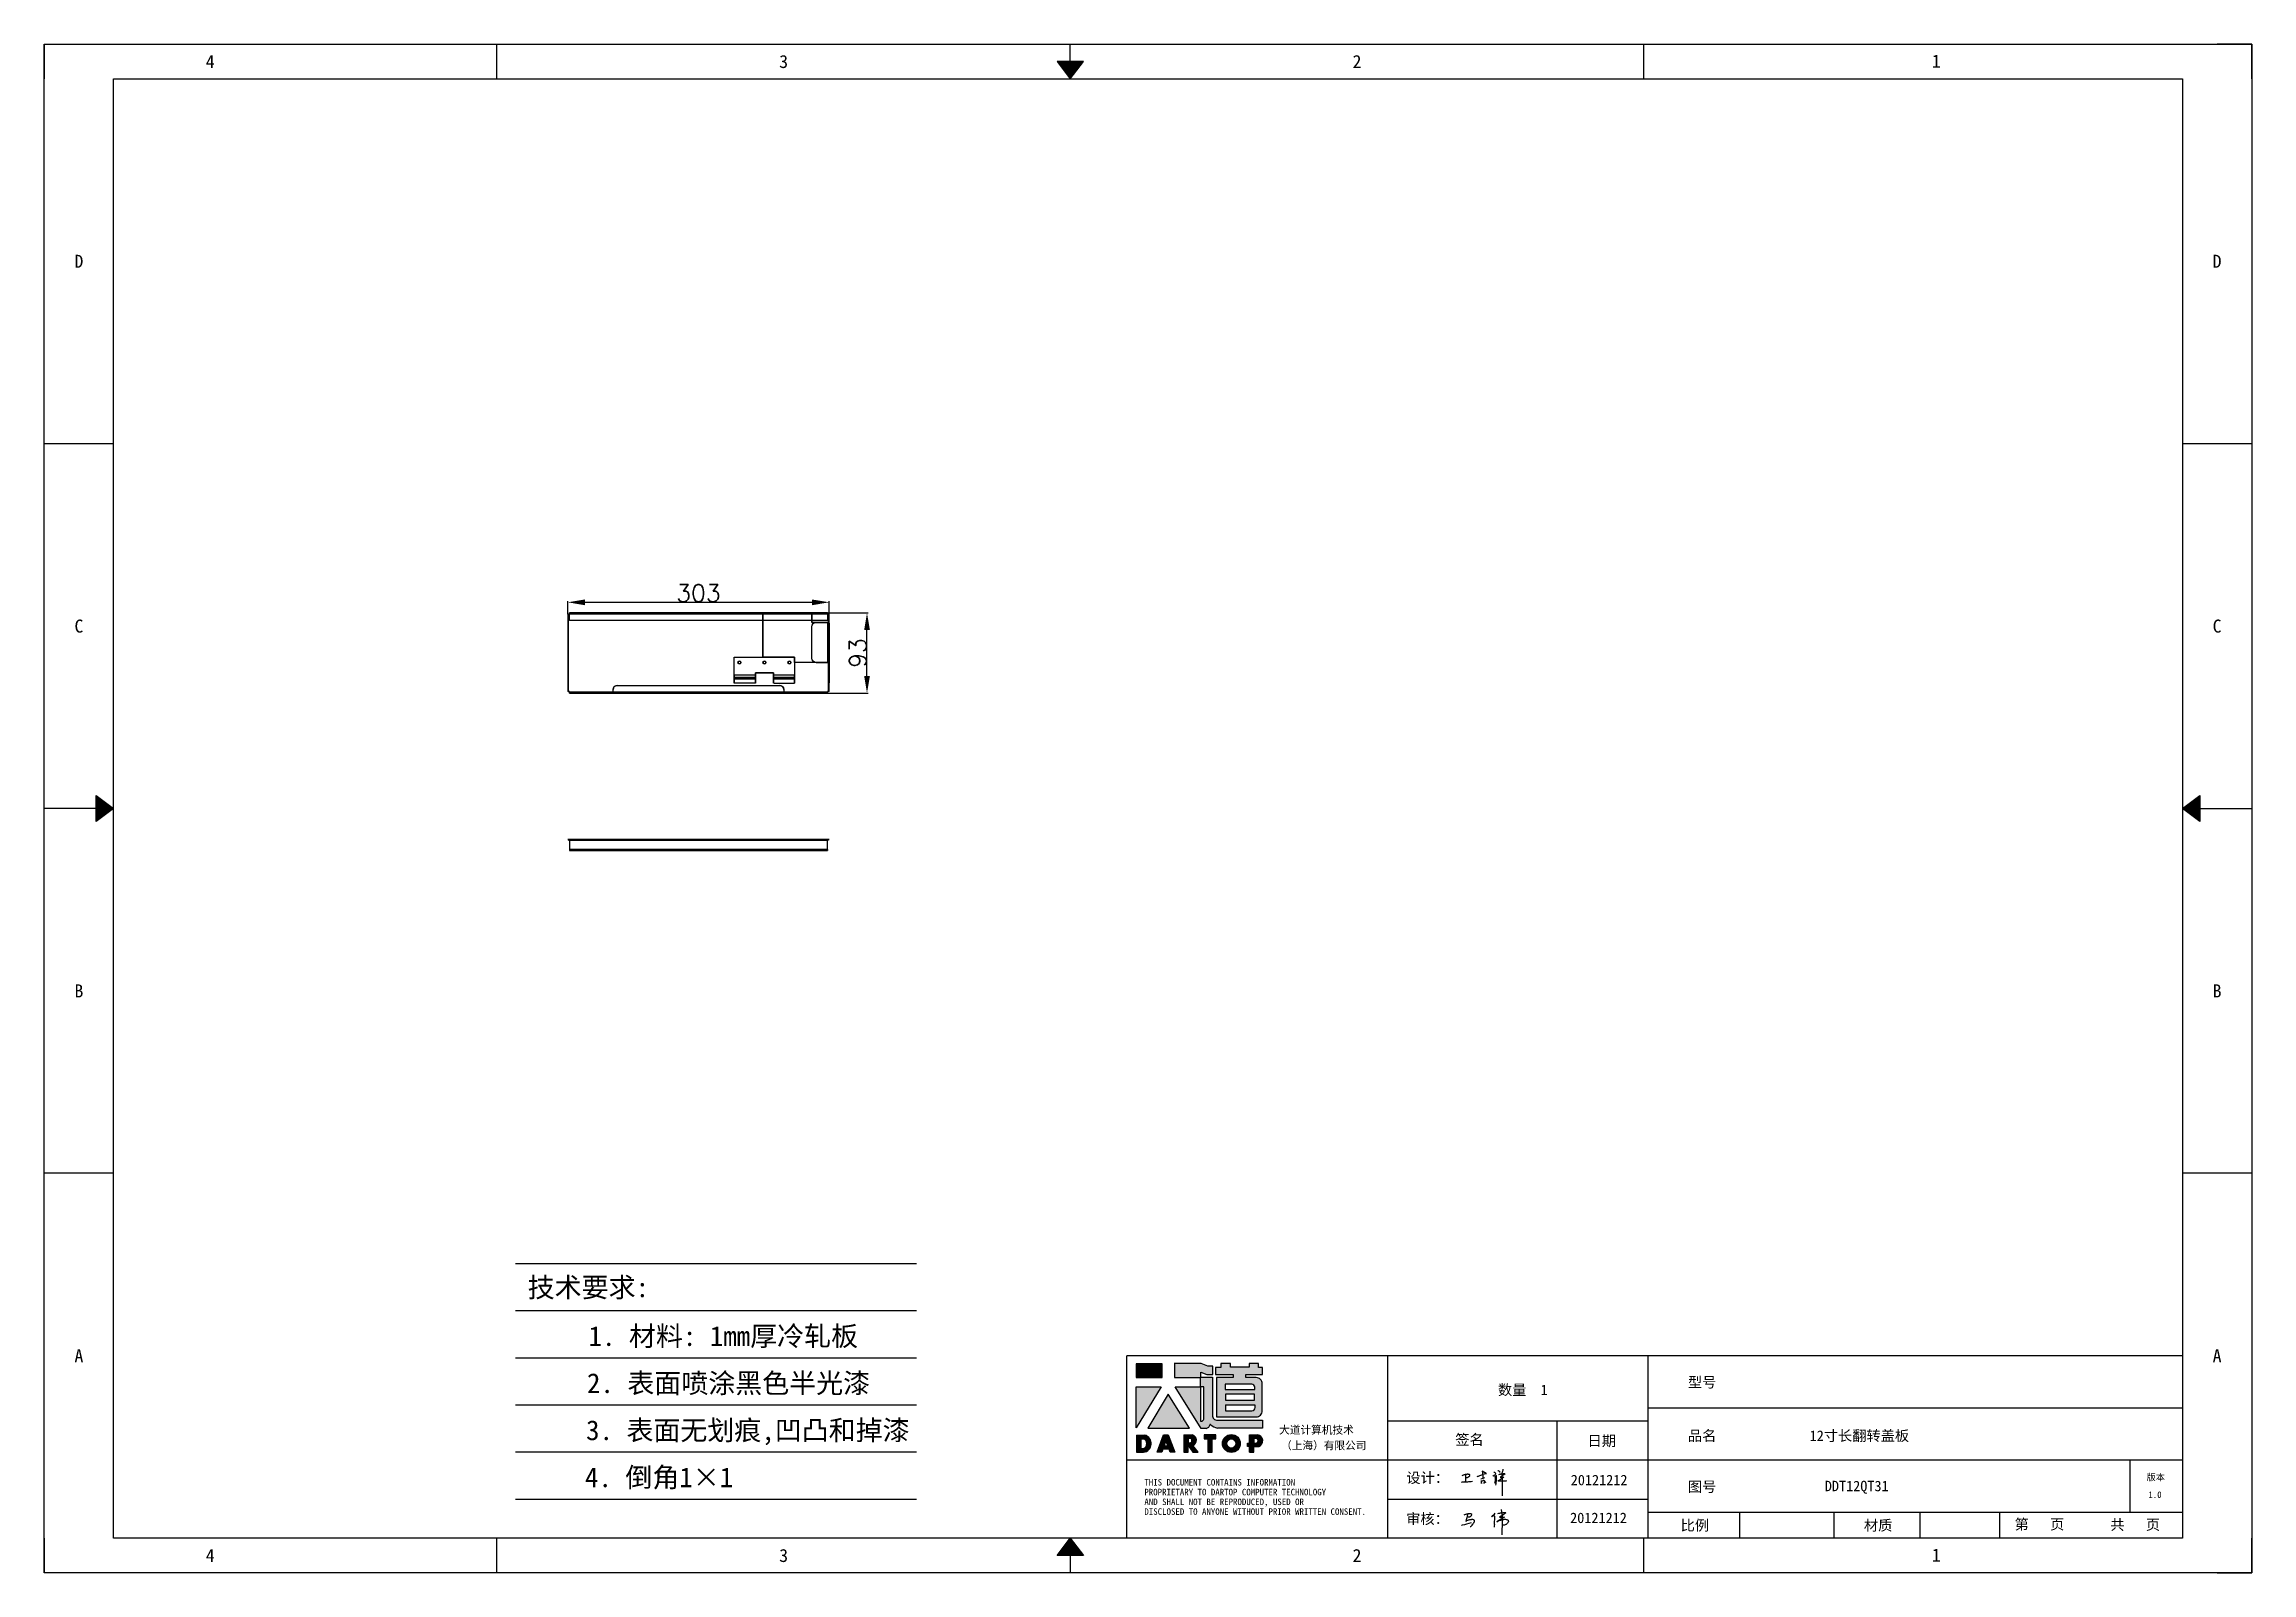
# Model space of a CAD drawing. Header units: millimetres. Extents: x 25928 to 50356, y -44172 to 20163.
# Drawn here: x 27278 to 29838, y -15700 to -13928 of the extents above; entities that cross this region are included whole.
import ezdxf
from ezdxf.enums import TextEntityAlignment as Align

# ---------------------------------------------------------------- set-up
doc = ezdxf.new("R2010")
doc.units = ezdxf.units.MM
doc.linetypes.add('DOT', pattern=[0.25, 0, -0.25])
doc.layers.add('4', color=7, linetype='Continuous')
doc.layers.add('print', color=30, linetype='Continuous')
doc.layers.add('dim', color=2, linetype='Continuous', lineweight=9)
doc.styles.add('Dartop', font='')
doc.styles.add('HZ', font='')
doc.styles.add('hzHT', font='simhei.ttf')
doc.styles.get("Standard").update_dxf_attribs({"font": 'txt', "bigfont": 'gbcbig.shx'})
doc.styles.get('Dartop').set_extended_font_data('FangSong_GB2312')
doc.styles.get('HZ').set_extended_font_data('SimSun')
doc.dimstyles.new('ISO-25', dxfattribs={"dimtxt": 20, "dimasz": 20, "dimexe": 1.25, "dimexo": 0.625, "dimtad": 1, "dimtxsty": 'Standard', "dimcen": 2.5, "dimadec": 0, "dimazin": 0, "dimtfac": 1, "dimtmove": 0, "dimatfit": 3, "dimfxl": 0, "dimarcsym": 0})

msp = doc.modelspace()

# ---------------------------------------------------------------- texts
at = {"color": 0}
for s, height, style, p in [('4', 15.108, 'Dartop', (27470.986, -13947.808)), ('3', 15.108, 'Dartop', (28135.739, -13947.808)), ('2', 15.108, 'Dartop', (28800.492, -13947.808)), ('1', 15.108, 'Dartop', (29472.131, -13947.329)), ('D', 15.108, 'Dartop', (27318.737, -14179.465)), ('D', 15.108, 'Dartop', (29797.621, -14179.465)), ('C', 15.108, 'Dartop', (27318.737, -14602.489)), ('C', 15.108, 'Dartop', (29797.621, -14602.489)), ('B', 15.108, 'Dartop', (27318.737, -15025.514)), ('B', 15.108, 'Dartop', (29797.621, -15025.514)), ('A', 15.108, 'Dartop', (27318.737, -15448.538)), ('A', 15.108, 'Dartop', (29797.621, -15448.538)), ('数量  1', 12.0864, 'hzHT', (28992.753, -15488.157)), ('型号', 12.0864, 'hzHT', (29200.611, -15479.282)), ('品名', 12.0864, 'hzHT', (29200.611, -15541.329)), ('12寸长翻转盖板', 12.0864, 'hzHT', (29382.912, -15541.3)), ('签名', 12.0864, 'hzHT', (28930.906, -15545.757)), ('日期', 12.0864, 'hzHT', (29084.269, -15547.244)), ('20121212', 12.0864, 'hzHT', (29081.167, -15592.683)), ('版本', 7.554, 'hzHT', (29726.535, -15589.457)), ('图号', 12.0864, 'hzHT', (29200.611, -15600.406)), ('DDT12QT31', 12.0864, 'hzHT', (29379.844, -15599.617)), ('1.0', 7.554, 'Dartop', (29725.626, -15609.645)), ('20121212', 12.0864, 'hzHT', (29080.447, -15636.539)), ('比例', 12.0864, 'hzHT', (29192.184, -15645.257)), ('材质', 12.0864, 'hzHT', (29404.683, -15645.257)), ('第   页', 12.0864, 'hzHT', (29591.651, -15644.004)), ('共   页', 12.0864, 'hzHT', (29702.675, -15644.444)), ('4', 15.108, 'Dartop', (27470.986, -15680.195)), ('3', 15.108, 'Dartop', (28135.739, -15680.195)), ('2', 15.108, 'Dartop', (28800.492, -15680.195)), ('1', 15.108, 'Dartop', (29472.131, -15679.716))]:
    msp.add_text(s, height=height, dxfattribs=dict(at, style=style)).set_placement(p, align=Align.MIDDLE_CENTER)
at = {"style": 'HZ'}
for s, p in [('技术要求:', (27909.368, -15369.26)), ('1. 材料: 1mm厚冷轧板', (28065.845, -15425.746)), ('    2. 表面喷涂黑色半光漆    ', (28071.91, -15480.346)), ('3. 表面无划痕,凹凸和掉漆', (28094.295, -15534.946)), ('4. 倒角1×1         ', (28061.55, -15589.546))]:
    msp.add_text(s, height=22.932, dxfattribs=at).set_placement(p, align=Align.MIDDLE_CENTER)
at = {"color": 0, "style": 'hzHT'}
for s, height, p in [('设计：', 12.0864, (28857.689, -15596.113)), ('THIS DOCUMENT CONTAINS INFORMATION', 7.55401, (28553.978, -15599.089)), ('PROPRIETARY TO DARTOP COMPUTER TECHNOLOGY', 7.55401, (28553.978, -15610.42)), ('AND SHALL NOT BE REPRODUCED, USED OR', 7.55401, (28553.978, -15621.751)), ('DISCLOSED TO ANYONE WITHOUT PRIOR WRITTEN CONSENT.', 7.55401, (28553.978, -15633.082)), ('审核：', 12.0864, (28857.509, -15643.708))]:
    msp.add_text(s, height=height, dxfattribs=at).set_placement(p)
at = {"layer": '4', "color": 0, "style": 'hzHT'}
for s, p in [('大道计算机技术', (28710.215, -15539.09)), ('（上海）有限公司', (28712.496, -15557.156))]:
    msp.add_text(s, height=9.0648, dxfattribs=at).set_placement(p)

# ---------------------------------------------------------------- blocks, each defined once
blk = doc.blocks.new('*D547')
at = {"layer": 'Defpoints', "color": 0}
for p in [(28188.5, -14574.9), (27885.5, -14589.2, -1), (28188.5, -14589.2, -1)]:
    blk.add_point(p, dxfattribs=at)
at = {"layer": 'dim', "color": 0, "lineweight": -2}
for p, q in [((27885.5, -14588.6), (27885.5, -14573.7)), ((27905.5, -14574.9), (28168.5, -14574.9)), ((28188.5, -14588.6), (28188.5, -14573.7))]:
    blk.add_line(p, q, dxfattribs=at)
at = {"layer": 'dim', "color": 0}
for points in [[(27905.5, -14571.6), (27905.5, -14578.3), (27885.5, -14574.9)], [(28168.5, -14571.6), (28168.5, -14578.3), (28188.5, -14574.9)]]:
    blk.add_solid(points, dxfattribs=at)
at = {"layer": 'dim', "color": 0, "insert": (28037, -14564.3), "char_height": 20, "attachment_point": 5}
blk.add_mtext('303', dxfattribs=at)
blk = doc.blocks.new('*D548')
at = {"layer": 'Defpoints', "color": 0}
for p in [(28186.5, -14587.2, -1), (28232.4, -14587.2), (28186.5, -14680.2, -1)]:
    blk.add_point(p, dxfattribs=at)
at = {"layer": 'dim', "color": 0, "lineweight": -2}
for p, q in [((28187.1, -14587.2), (28233.7, -14587.2)), ((28232.4, -14660.2), (28232.4, -14607.2)), ((28187.1, -14680.2), (28233.7, -14680.2))]:
    blk.add_line(p, q, dxfattribs=at)
at = {"layer": 'dim', "color": 0}
for points in [[(28229.1, -14607.2), (28235.8, -14607.2), (28232.4, -14587.2)], [(28229.1, -14660.2), (28235.8, -14660.2), (28232.4, -14680.2)]]:
    blk.add_solid(points, dxfattribs=at)
at = {"layer": 'dim', "color": 0, "insert": (28221.8, -14633.7), "char_height": 20, "attachment_point": 5, "rotation": 90}
blk.add_mtext('93', dxfattribs=at)
blk = doc.blocks.new('*U5')
at = {"color": 254, "linetype": 'Continuous', "extrusion": (0, 0, -1)}
for points in [[(-17, 0.333), (-16.812, 0.25), (-17, 0.5)], [(-17, 0.333), (-17.188, 0.25), (-16.812, 0.25)], [(-17, 0.333), (-17, 0.5), (-17.188, 0.25)]]:
    blk.add_solid(points, dxfattribs=at)
blk = doc.blocks.new('*U4')
at = {"color": 254, "linetype": 'Continuous', "extrusion": (0, 0, -1)}
for points in [[(-33.167, 11), (-33, 11), (-33.25, 11.188)], [(-33.167, 11), (-33.25, 11.188), (-33.25, 10.812)], [(-33.167, 11), (-33.25, 10.812), (-33, 11)]]:
    blk.add_solid(points, dxfattribs=at)
blk = doc.blocks.new('*U6')
at = {"color": 254, "linetype": 'Continuous'}
for points in [[(17, 21.667), (17.188, 21.75), (16.812, 21.75)], [(17, 21.667), (16.812, 21.75), (17, 21.5)], [(17, 21.667), (17, 21.5), (17.188, 21.75)]]:
    blk.add_solid(points, dxfattribs=at)
blk = doc.blocks.new('*U3')
at = {"color": 254, "linetype": 'Continuous', "extrusion": (0, 0, -1)}
for points in [[(-0.833, 11), (-0.75, 10.812), (-0.75, 11.188)], [(-0.833, 11), (-0.75, 11.188), (-1, 11)], [(-0.833, 11), (-1, 11), (-0.75, 10.812)]]:
    blk.add_solid(points, dxfattribs=at)
blk = doc.blocks.new('dadao')
for p, q in [((48, 19.2), (44.9, 10.4)), ((44.9, 10.4), (51.2, 10.4)), ((51.2, 10.4), (48, 19.2))]:
    blk.add_line(p, q)
for points in [[(41.8, 121.6), (41.8, 143.7), (-0.4, 143.7), (-0.4, 121.6), (41.8, 121.6)], [(104.8, 122), (104.8, 130.3), (114.1, 126.3), (124.2, 126.3), (124.2, 139.6), (115.9, 139.6), (105.1, 143.9), (61.5, 143.9)], [(61.7, 144), (61.7, 121.3), (103.9, 121.3)], [(113.4, 38.7), (105.1, 38.7), (63, 106.5), (103.9, 106.5), (103.9, 120.9), (103.9, 121.3)], [(109.7, 53.6), (109.7, 106.2), (104.3, 106.2), (104.3, 50.4), (106.6, 50.4)], [(144.6, 94.4), (144.6, 84.8), (192, 84.8), (192, 94.1), (144.9, 94.1)], [(120.2, 45), (119.5, 45), (119.5, 44.6)], [(0, 28), (0, 0), (11.8, 0)], [(0.1, 28), (14, 28)], [(7.1, 21.8), (7.1, 6.1), (12, 6.1)], [(7.1, 21.8), (11.4, 21.8)], [(76.8, 28.2), (76.8, 0), (84.1, 0), (84.1, 11.1), (91.6, -0.1), (100.3, -0.1), (91.7, 11.1)], [(76.8, 28.2), (90.6, 28.2)], [(84, 22.7), (84, 15.3), (87.2, 15.3)], [(84, 22.7), (87.3, 22.7)], [(183.7, 0), (183.7, 9.6), (180.6, 9.6), (180.6, 14.9), (183.8, 14.9), (183.8, 28.1), (196.1, 28.1), (196.5, 28.1)], [(183.7, 0), (190.9, 0), (190.9, 9.6), (198.8, 9.6)], [(194.9, 22.3), (190.8, 22.3), (190.8, 15), (194.4, 15)]]:
    blk.add_lwpolyline(points)
blk.add_lwpolyline([(137.1, 144.2), (137.1, 137.9), (128.3, 137.9), (128.3, 126.5), (157.3, 126.5), (157.3, 121.5), (130.3, 121.5), (130.3, 57.5), (194.4, 57.5, 0.414214), (204.4, 67.5), (204.4, 111.3, 0.414214), (194.4, 121.3), (177.5, 121.3), (177.5, 126.3), (204.7, 126.3), (204.7, 137.7), (198.2, 137.7), (198.2, 143.9), (183.3, 143.9), (183.3, 138), (153, 138), (153, 144.2), (137.1, 144.2)], format="xyb", close=True)
for points in [[(104.8, 122), (123.4, 122), (123.4, 60, 0.414214), (131.4, 52), (204.8, 52), (204.8, 39.1), (131.7, 39.1)], [(144.3, 110.8), (144.3, 101.8), (192.3, 101.8), (192.3, 105.5, 0.414214), (187.3, 110.5), (144.3, 110.5)], [(144.6, 77), (144.6, 67.5), (187.6, 67.5, 0.414214), (192.6, 72.5), (192.6, 76.4), (144.6, 76.4)]]:
    blk.add_lwpolyline(points, format="xyb")
for points in [[(-0.3, 106.2), (40.4, 106.2), (-0.3, 39.7), (-0.3, 106.2)], [(51.7, 94.1), (18.4, 39.3), (86.2, 39.3)], [(43.8, 28.2), (51.8, 28.2), (62.6, -0.1), (55, -0.1), (53.2, 5), (42.9, 5), (41.1, 0), (33.6, 0)], [(110, 28.1), (110, 21.9), (116, 21.9), (116, -0.1), (123.2, -0.1), (123.2, 22), (129.2, 22), (129.2, 28.1), (110, 28.1)]]:
    blk.add_lwpolyline(points, close=True)
for radius in [14.5, 7.44]:
    blk.add_circle((154.2, 14.2), radius)
for centre, radius, start, end in [((99.2, 60.7), 12.6, 305.6399, 325.969), ((111.6, 46.7), 8.19, 282.9811, 347.6627), ((136, 61.7), 22.9, 226.7358, 259.3209), ((8.5, 13.9), 8.49, 294.2143, 69.7177), ((9.6, 14.2), 14.4, 278.6604, 72.3203), ((86.4, 19), 3.8, 282.527, 76.7196), ((88.6, 19.4), 8.95, 290.6073, 77.2124), ((193.7, 18.7), 3.8, 280.9891, 72.5513), ((195.7, 18.6), 9.51, 288.8959, 85.2442)]:
    blk.add_arc(centre, radius, start, end)
blk = doc.blocks.new('h')
for p, q in [((20768.1, -2360.9), (20773, -2359.1)), ((20769.5, -2366.9), (20769.8, -2370.6)), ((20769.8, -2370.6), (20770.9, -2378)), ((20770.9, -2378), (20771.5, -2370.6)), ((20772.4, -2369.3), (20774.9, -2367.8)), ((20773, -2359.1), (20784.1, -2355.2)), ((20773.3, -2331.8), (20775.3, -2338.7)), ((20789.1, -2340.9), (20773.5, -2331.9)), ((20775.3, -2338.7), (20775.6, -2351.2)), ((20775.6, -2351.2), (20775.5, -2357.3)), ((20782.2, -2369.2), (20780, -2377.1)), ((20780, -2377.1), (20788.3, -2371.3)), ((20780.1, -2366.4), (20780.8, -2366.4)), ((20781.9, -2367.4), (20782.2, -2369.2)), ((20845.7, -2343.5), (20848.4, -2353)), ((20848.9, -2370.3), (20847.9, -2424)), ((20848.4, -2353), (20848.9, -2370.3))]:
    blk.add_line(p, q)
for points in [[(20696.6, -2372.4, 0.002073), (20710.6, -2371.9, 0.016137), (20719.6, -2371.3, 0.008314), (20736.9, -2369.3)], [(20699.1, -2348.2, -0.029745), (20704.6, -2345.4, -0.046842), (20708.4, -2344.2, -0.00919), (20714.3, -2343, -0.018517), (20717.2, -2342.5, -0.037841), (20720.3, -2342.4, -0.039541), (20723.2, -2342.8, -0.149785), (20726, -2344.3, -0.204935), (20726.9, -2346.6, -0.074872), (20726.5, -2348.3, -0.061615), (20725.6, -2350.3, -0.034204), (20723.8, -2352.6, -0.045776), (20722.3, -2354.1, -0.054985), (20720.4, -2355.3, -0.036348), (20717.3, -2356.5, -0.067752), (20715.7, -2356.8, -0.043553), (20713.2, -2356.7)], [(20755, -2351.9, -0.024077), (20759.9, -2350.1, -0.013147), (20768.7, -2346.5, -0.00522), (20775.4, -2344.1, -0.018517), (20777.3, -2343.4, -0.008274), (20786.3, -2341, -0.039541), (20788.3, -2340.8, -0.079216), (20789.4, -2341, -0.204935)], [(20813.5, -2350.1, 0.007348), (20815.9, -2348.7, 0.008421), (20818, -2347.3, 0.009459), (20819.7, -2346.2, -0.016325), (20820.7, -2345.5, -0.173771), (20821.8, -2345.3, -0.085159), (20823.9, -2346, -0.125883), (20826, -2347.9, -0.160659), (20826.6, -2350.1, -0.010447), (20826.5, -2352.3, -0.008247), (20826.2, -2355.1, -0.002698), (20825.3, -2374, 0.001562), (20823.9, -2383.7, 0.016137)], [(20816.8, -2335, -0.053561), (20819.6, -2336.1, -0.075272), (20821.3, -2337.3, -0.005295), (20822.5, -2338.5, -0.009337), (20823.1, -2339.1, -0.026146), (20823.7, -2339.8, -0.016644), (20824.5, -2340.9)], [(20832.1, -2329.2, -0.053561), (20834.9, -2330.3, -0.075272), (20836.7, -2331.5, -0.005295), (20837.8, -2332.6, -0.009337), (20838.5, -2333.3, -0.026146), (20839, -2334, -0.016644), (20839.8, -2335.1)], [(20836, -2343.7, -0.02797), (20842.1, -2342.6, -0.048868), (20845.6, -2342.2, -0.00919), (20851.1, -2341.4, -0.018517), (20853.9, -2341.1, -0.037841), (20856.7, -2341.2, -0.039541), (20859.4, -2341.6, -0.018282), (20840.6, -2354.7, -0.000937)], [(20847.6, -2340.2, 0.021784), (20849.6, -2335.9, 0.028296), (20850.8, -2332.4, 0.008136), (20851.9, -2328.2, 0.028913), (20852.2, -2327, 0.08193), (20852.1, -2325.9, 0.075058), (20851.7, -2324.7, 0.275043)]]:
    blk.add_lwpolyline(points, format="xyb")
for points in [[(20711.3, -2343.5), (20711.3, -2343.5), (20711.5, -2355.8), (20710.7, -2368), (20710.6, -2371.9)], [(20821.5, -2350.6), (20822.4, -2359.2), (20822.2, -2364.9), (20821.7, -2369), (20821.3, -2376.3), (20823.6, -2368.5), (20827.2, -2366.3), (20829.5, -2366.3)], [(20840.6, -2354.7), (20850, -2354.7), (20855, -2354.3), (20845.9, -2361.1), (20840.5, -2364), (20833, -2367.5), (20863.2, -2367.4), (20865.9, -2367.3)]]:
    blk.add_lwpolyline(points)
for centre, radius, start, end in [((20773.7, -2371.2), 2.3, 121.9907, 163.60158), ((20787.5, -2406), 40.3, 100.61827, 108.24823), ((20780.8, -2367.6), 1.15, 9.4675, 90)]:
    blk.add_arc(centre, radius, start, end)

# ---------------------------------------------------------------- dimensions: what is measured, and where the dimension line sits
at = {"layer": 'dim'}
dim = msp.add_linear_dim(base=(28188.503, -14574.934, 1), p1=(27885.503, -14589.188), p2=(28188.503, -14589.188), dimstyle='ISO-25', dxfattribs=at)
dim.commit()
dim.dimension.update_dxf_attribs({"geometry": '*D547', "text_midpoint": (28037.003, -14564.309, 1)})
dim = msp.add_linear_dim(base=(28232.435, -14587.188, 1), p1=(28186.503, -14680.188), p2=(28186.503, -14587.188), angle=90, dimstyle='ISO-25', dxfattribs=at)
dim.commit()
dim.dimension.update_dxf_attribs({"geometry": '*D548', "text_midpoint": (28232.435, -14633.688, 1), "dimtype": 160})

# ---------------------------------------------------------------- hatches: boundary and pattern name
for points in [[(28574.545, -15457.895), (28544.411, -15457.895), (28544.411, -15473.639), (28574.545, -15473.639)], [(28573.575, -15484.655), (28544.491, -15484.655), (28544.491, -15532.141)], [(28581.637, -15493.272), (28557.862, -15532.457), (28606.274, -15532.457)], [(28637.014, -15540.475), (28623.255, -15540.475), (28623.255, -15544.84), (28627.548, -15544.84), (28627.548, -15560.569), (28632.688, -15560.569), (28632.688, -15544.829), (28637.014, -15544.829)]]:
    msp.add_hatch(color=0).paths.add_polyline_path(points)
h = msp.add_hatch(color=0)
h.paths.add_polyline_path([(28619.579, -15467.463), (28626.23, -15470.336), (28633.421, -15470.336), (28633.421, -15460.82), (28627.488, -15460.82), (28619.759, -15457.767), (28588.785, -15457.767), (28588.785, -15473.862), (28618.922, -15473.862), (28618.922, -15474.188), (28618.922, -15484.475), (28589.697, -15484.475), (28619.757, -15532.851), (28625.709, -15532.851, 0.27937482), (28630.055, -15528.625), (28630.055, -15528.402), (28630.58, -15528.402, 0.14314537), (28638.774, -15532.573), (28691.008, -15532.573), (28691.008, -15523.398), (28638.552, -15523.398, -0.41421356), (28632.838, -15517.684), (28632.838, -15473.354), (28619.579, -15473.354)])
h.paths.add_polyline_path([(28619.226, -15484.68), (28623.056, -15484.681), (28623.056, -15522.227, -0.08893574), (28620.836, -15524.51), (28619.212, -15524.51)], flags=16)
h = msp.add_hatch(color=0)
h.paths.add_polyline_path([(28690.918, -15462.152), (28686.271, -15462.152), (28686.271, -15457.731), (28675.648, -15457.731), (28675.648, -15461.931), (28653.961, -15461.931), (28653.961, -15457.51), (28642.602, -15457.51), (28642.602, -15462.013), (28636.326, -15462.013), (28636.326, -15470.163), (28657.038, -15470.163), (28657.038, -15473.768), (28637.738, -15473.768), (28637.738, -15519.407), (28683.555, -15519.407, 0.41421356), (28690.697, -15512.265), (28690.697, -15481.01, 0.41421356), (28683.555, -15473.869), (28671.443, -15473.869), (28671.443, -15470.331), (28690.918, -15470.331)])
h.paths.add_polyline_path([(28678.495, -15481.606, -0.41421356), (28682.066, -15485.177), (28682.066, -15487.796), (28647.764, -15487.796), (28647.764, -15481.606)], flags=16)
h.paths.add_polyline_path([(28681.844, -15493.322), (28681.844, -15499.954), (28647.985, -15499.954), (28647.985, -15493.322)], flags=16)
h.paths.add_polyline_path([(28682.287, -15505.923), (28682.287, -15508.763, -0.41421356), (28678.716, -15512.334), (28647.985, -15512.334), (28647.985, -15505.923)], flags=16)
h = msp.add_hatch(color=0)
h.paths.add_polyline_path([(28554.683, -15540.547), (28544.705, -15540.547), (28544.705, -15560.509), (28553.108, -15560.509, 0.79301591)])
h.paths.add_polyline_path([(28553.256, -15556.138), (28549.768, -15556.138), (28549.768, -15544.918), (28552.871, -15544.918, -0.67136089)], flags=16)
h = msp.add_hatch(color=0)
h.paths.add_polyline_path([(28581.712, -15540.382), (28576.018, -15540.382), (28568.695, -15560.531), (28574.089, -15560.531), (28575.358, -15556.96), (28582.666, -15556.96), (28583.962, -15560.574), (28589.399, -15560.574)])
h.paths.add_polyline_path([(28581.269, -15553.111), (28576.742, -15553.111), (28578.964, -15546.78)], flags=16)
h = msp.add_hatch(color=0)
h.paths.add_polyline_path([(28609.39, -15540.396), (28599.577, -15540.396), (28599.577, -15560.542), (28604.763, -15560.542), (28604.763, -15552.556), (28610.093, -15560.614), (28616.359, -15560.614), (28610.225, -15552.606, 0.74405494)])
h.paths.add_polyline_path([(28604.715, -15549.574), (28604.715, -15544.284), (28607.033, -15544.284, -0.79680897), (28606.999, -15549.574)], flags=16)
h = msp.add_hatch(color=0)
h.paths.add_polyline_path([(28644.493, -15550.397, 1), (28665.179, -15550.397, 1)])
h.paths.add_polyline_path([(28660.15, -15550.397, -1), (28649.522, -15550.397, -1)], flags=16)
h = msp.add_hatch(color=0)
h.paths.add_polyline_path([(28685.02, -15540.444), (28684.724, -15540.444), (28675.975, -15540.444), (28675.975, -15549.846), (28673.654, -15549.846), (28673.654, -15553.662), (28675.938, -15553.662), (28675.938, -15560.507), (28681.045, -15560.507), (28681.045, -15553.636), (28686.657, -15553.636, 0.81230381)])
h.paths.add_polyline_path([(28680.969, -15549.82), (28680.969, -15544.561), (28683.875, -15544.561, -0.77821343), (28683.579, -15549.82)], flags=16)

# ---------------------------------------------------------------- linework, layer by layer
at = {"color": 0, "linetype": 'DOT'}
for p, q in [((27278.449, -13927.664), (29797.621, -13927.664)), ((27278.449, -15660.051), (27278.449, -13967.952)), ((29837.909, -13967.952), (29837.909, -15660.051)), ((29797.621, -15700.339), (27278.449, -15700.339))]:
    msp.add_line(p, q, dxfattribs=at)
at = {"color": 0}
for p, q in [((27278.449, -13927.664), (27278.449, -13967.952)), ((27803.362, -13967.952), (27803.362, -13927.664)), ((28468.115, -13947.808), (28468.115, -13927.664)), ((29132.868, -13967.952), (29132.868, -13927.664)), ((29837.909, -13927.664), (29797.621, -13927.664)), ((29837.909, -13967.952), (29837.909, -13927.664)), ((27359.025, -15660.051), (27359.025, -13967.952)), ((27359.025, -13967.952), (29757.333, -13967.952)), ((29757.333, -13967.952), (29757.333, -15660.051)), ((27359.025, -14390.977), (27278.449, -14390.977)), ((29837.909, -14390.977), (29757.333, -14390.977)), ((27338.881, -14814.002), (27278.449, -14814.002)), ((29777.477, -14814.002), (29837.909, -14814.002)), ((27359.025, -15237.026), (27278.449, -15237.026)), ((29837.909, -15237.026), (29757.333, -15237.026)), ((29757.333, -15448.538), (28533.583, -15448.538)), ((28533.583, -15660.051), (28533.583, -15448.538)), ((28835.744, -15448.538), (28835.744, -15660.051)), ((29137.904, -15660.051), (29137.904, -15448.538)), ((29137.904, -15508.97), (29757.333, -15508.97)), ((28835.744, -15524.079), (29137.904, -15524.079)), ((29032.148, -15524.079), (29032.148, -15660.051)), ((28533.583, -15569.403), (28835.744, -15569.403)), ((28835.744, -15569.403), (29757.333, -15569.403)), ((29696.901, -15629.835), (29696.901, -15569.403)), ((28835.744, -15614.727), (29137.904, -15614.727)), ((29137.904, -15629.835), (29757.333, -15629.835)), ((29244.212, -15660.051), (29244.212, -15629.835)), ((29353.769, -15660.051), (29353.769, -15629.835)), ((29453.366, -15660.051), (29453.366, -15629.835)), ((29545.821, -15660.051), (29545.821, -15629.835)), ((27278.449, -15660.051), (27278.449, -15700.339)), ((29757.333, -15660.051), (27359.025, -15660.051)), ((27803.362, -15700.339), (27803.362, -15660.051)), ((29132.868, -15700.339), (29132.868, -15660.051)), ((29837.909, -15700.339), (29837.909, -15660.051)), ((28468.115, -15680.195), (28468.115, -15700.339)), ((29797.621, -15700.339), (29837.909, -15700.339))]:
    msp.add_line(p, q, dxfattribs=at)
at = {"extrusion": (0, 1, 0)}
for p, q in [((27887.503, -14587.188), (27887.503, -14587.188, 12.7)), ((27887.503, -14587.188, 12.7), (28186.503, -14587.188, 12.7)), ((28186.503, -14587.188), (27887.503, -14587.188)), ((28186.503, -14587.188, 12.7), (28186.503, -14587.188))]:
    msp.add_line(p, q, dxfattribs=at)
at = {"extrusion": (3.98566e-30, 0, -1)}
for p, q in [((27887.503, -14589.188), (27887.503, -14587.188)), ((28186.503, -14587.188), (27887.503, -14587.188)), ((28186.503, -14587.188), (28186.503, -14589.188)), ((27885.503, -14589.188), (27885.503, -14678.188)), ((27885.503, -14589.188), (27887.503, -14589.188)), ((28186.503, -14589.188), (28188.503, -14589.188)), ((28188.503, -14678.188), (28188.503, -14589.188)), ((27887.503, -14678.188), (27885.503, -14678.188)), ((27887.503, -14680.188), (27887.503, -14678.188)), ((27887.503, -14680.188), (28186.503, -14680.188)), ((28186.503, -14678.188), (28186.503, -14680.188)), ((28188.503, -14678.188), (28186.503, -14678.188))]:
    msp.add_line(p, q, dxfattribs=at)
for p, q in [((27887.503, -14596.188, 12.7), (27887.503, -14587.188, 12.7)), ((27887.503, -14587.188, 12.7), (28186.503, -14587.188, 12.7)), ((27887.503, -14588.188, 1), (27887.503, -14589.188, 1)), ((27887.503, -14588.188, 1), (28186.503, -14588.188, 1)), ((28111.503, -14638.688, 2), (28111.503, -14588.188, 2)), ((28111.503, -14588.188, 2), (28168.503, -14588.188, 2)), ((28168.503, -14598.188, 2), (28168.503, -14588.188, 2)), ((28186.503, -14587.188, 12.7), (28186.503, -14596.188, 12.7)), ((28186.503, -14589.188, 1), (28186.503, -14588.188, 1)), ((27886.503, -14678.188, 1), (27886.503, -14589.188, 1)), ((27887.503, -14589.188, 1), (27886.503, -14589.188, 1)), ((28186.503, -14596.188, 12.7), (27887.503, -14596.188, 12.7)), ((28186.503, -14598.188, 2), (28168.503, -14598.188, 2)), ((28187.503, -14589.188, 1), (28186.503, -14589.188, 1)), ((28186.503, -14598.188, 2), (28186.503, -14644.688, 2)), ((28187.503, -14589.188, 1), (28187.503, -14678.188, 1)), ((28187.503, -14599.188, 22), (28187.503, -14668.188, 22)), ((28187.503, -14599.188, 22), (28188.503, -14599.188, 22)), ((28188.503, -14599.188, 22), (28188.503, -14668.188, 22)), ((28078.503, -14663.688, 2.5), (28078.503, -14638.688, 2.5)), ((28078.503, -14638.688, 2.5), (28148.503, -14638.688, 2.5)), ((28111.503, -14638.688, 2), (28148.503, -14638.688, 2)), ((28148.503, -14638.688, 2), (28148.503, -14644.688, 2)), ((28148.503, -14638.688, 2.5), (28148.503, -14663.688, 2.5)), ((28103.003, -14659.512, 3.25), (28078.503, -14659.512, 3.25)), ((28078.503, -14661.522, 3.25), (28103.003, -14661.522, 3.25)), ((28103.003, -14663.688, 2.5), (28078.503, -14663.688, 2.5)), ((28078.503, -14663.688, 1), (28103.003, -14663.688, 1)), ((28103.003, -14663.688, 2.5), (28078.503, -14663.688, 2.5)), ((28103.003, -14663.688, 2.5), (28103.003, -14656.688, 2.5)), ((28103.003, -14656.688, 2.5), (28124.003, -14656.688, 2.5)), ((28124.003, -14656.688, 2.5), (28124.003, -14663.688, 2.5)), ((28148.503, -14659.512, 3.25), (28124.003, -14659.512, 3.25)), ((28124.003, -14661.522, 3.25), (28148.503, -14661.522, 3.25)), ((28148.503, -14663.688, 2.5), (28124.003, -14663.688, 2.5)), ((28124.003, -14663.688, 1), (28148.503, -14663.688, 1)), ((28148.503, -14663.688, 2.5), (28124.003, -14663.688, 2.5)), ((28186.503, -14644.688, 2), (28148.503, -14644.688, 2)), ((27886.503, -14678.188, 1), (27887.503, -14678.188, 1)), ((27887.503, -14678.188, 1), (27887.503, -14679.188, 1)), ((28186.503, -14679.188, 1), (27887.503, -14679.188, 1)), ((27887.503, -14679.188, 12.7), (27887.503, -14680.188, 12.7)), ((27887.503, -14679.188, 12.7), (27938.003, -14679.188, 12.7)), ((27887.503, -14680.188, 12.7), (28186.503, -14680.188, 12.7)), ((27938.003, -14679.188, 12.7), (27938.003, -14676.188, 12.7)), ((27943.003, -14671.188, 12.7), (28131.003, -14671.188, 12.7)), ((28103.003, -14668.593, 5.03), (28078.503, -14668.593, 5.03)), ((28124.252, -14668.593, 1), (28148.503, -14668.593, 5.03)), ((28136.003, -14676.188, 12.7), (28136.003, -14679.188, 12.7)), ((28136.003, -14679.188, 12.7), (28186.503, -14679.188, 12.7)), ((28186.503, -14679.188, 1), (28186.503, -14678.188, 1)), ((28186.503, -14678.188, 1), (28187.503, -14678.188, 1)), ((28186.503, -14679.188, 12.7), (28186.503, -14680.188, 12.7)), ((28188.503, -14668.188, 22), (28187.503, -14668.188, 22)), ((28186.503, -14850.829, -141.047), (27887.503, -14850.829, -141.047)), ((27887.503, -14850.829, -141.047), (27887.503, -14862.529, -141.047)), ((27887.503, -14862.529, -141.047), (27938.003, -14862.529, -141.047)), ((27938.003, -14861.529, -141.047), (27938.003, -14862.529, -141.047)), ((28136.003, -14861.529, -141.047), (27938.003, -14861.529, -141.047)), ((28136.003, -14862.529, -141.047), (28136.003, -14861.529, -141.047)), ((28136.003, -14862.529, -141.047), (28186.503, -14862.529, -141.047)), ((28186.503, -14862.529, -141.047), (28186.503, -14850.829, -141.047)), ((28967.645, -15638.243), (28965.509, -15639.384)), ((28965.631, -15635.84), (28969.406, -15635.84)), ((28971.419, -15635.657), (28967.645, -15638.243)), ((28967.781, -15626.88), (28968.648, -15634.122)), ((28968.648, -15634.122), (28968.789, -15639.469)), ((28969.406, -15635.84), (28971.419, -15635.657)), ((28965.509, -15639.384), (28962.54, -15640.991)), ((28968.789, -15639.469), (28968.469, -15656.108))]:
    msp.add_line(p, q)
at = {"extrusion": (-2.29585e-30, -1, 2.24254e-30)}
for p, q in [((27887.503, -14588.188, 1), (28186.503, -14588.188, 1)), ((27887.503, -14588.188, 1), (27887.503, -14588.188, 11.7)), ((27887.503, -14588.188, 11.7), (28186.503, -14588.188, 11.7)), ((28186.503, -14588.188, 11.7), (28186.503, -14588.188, 1))]:
    msp.add_line(p, q, dxfattribs=at)
at = {"extrusion": (0, 0, -1)}
for p, q in [((27887.503, -14588.188, 11.7), (28186.503, -14588.188, 11.7)), ((27887.503, -14596.188, 11.7), (27887.503, -14588.188, 11.7)), ((28111.503, -14588.188, 1), (28111.503, -14638.688, 1)), ((28111.503, -14588.188, 1), (28168.503, -14588.188, 1)), ((28168.503, -14588.188, 1), (28168.503, -14598.188, 1)), ((28186.503, -14588.188, 11.7), (28186.503, -14596.188, 11.7)), ((28186.503, -14596.188, 11.7), (27887.503, -14596.188, 11.7)), ((28168.503, -14598.188, 1), (28187.503, -14598.188, 1)), ((28168.503, -14639.688, 20), (28168.503, -14603.188, 20)), ((28173.503, -14598.188, 20), (28186.503, -14598.188, 20)), ((28186.503, -14598.188, 20), (28186.503, -14644.688, 20)), ((28187.503, -14598.188, 1), (28187.503, -14644.688, 1)), ((28078.503, -14663.688, 1), (28078.503, -14638.688, 1)), ((28078.503, -14638.688, 1), (28148.503, -14638.688, 1)), ((28148.503, -14638.688, 1), (28111.503, -14638.688, 1)), ((28148.503, -14644.688, 1), (28148.503, -14638.688, 1)), ((28148.503, -14638.688, 1), (28148.503, -14663.688, 1)), ((28078.503, -14663.688, 1), (28103.003, -14663.688, 1)), ((28103.003, -14656.688, 1), (28103.003, -14663.688, 1)), ((28124.003, -14656.688, 1), (28103.003, -14656.688, 1)), ((28124.003, -14663.688, 1), (28124.003, -14656.688, 1)), ((28124.003, -14663.688, 1), (28148.503, -14663.688, 1)), ((28187.503, -14644.688, 1), (28148.503, -14644.688, 1)), ((28173.503, -14644.688, 20), (28186.503, -14644.688, 20)), ((27938.003, -14679.188, 11.7), (27938.003, -14676.188, 11.7)), ((28136.003, -14679.188, 11.7), (27938.003, -14679.188, 11.7)), ((27943.003, -14671.188, 11.7), (28131.003, -14671.188, 11.7)), ((28136.003, -14676.188, 11.7), (28136.003, -14679.188, 11.7))]:
    msp.add_line(p, q, dxfattribs=at)
at = {"extrusion": (-4.27492e-28, 1, 0)}
for p, q in [((28111.503, -14588.188, 1), (28168.503, -14588.188, 1)), ((28111.503, -14588.188, 2), (28168.503, -14588.188, 2)), ((28111.503, -14588.188, 2), (28111.503, -14588.188, 1)), ((28168.503, -14588.188, 2), (28168.503, -14588.188, 1))]:
    msp.add_line(p, q, dxfattribs=at)
at = {"extrusion": (-1, 0, 0)}
for p, q in [((28111.503, -14638.688, 2), (28111.503, -14588.188, 2)), ((28111.503, -14588.188, 1), (28111.503, -14638.688, 1)), ((28111.503, -14588.188, 2), (28111.503, -14588.188, 1)), ((28111.503, -14638.688, 1), (28111.503, -14638.688, 2))]:
    msp.add_line(p, q, dxfattribs=at)
at = {"extrusion": (-1, 0, -2.22045e-16)}
for p, q in [((28124.003, -14656.688, 2.5), (28124.003, -14663.688, 2.5)), ((28124.003, -14656.688, 1), (28124.003, -14656.688, 2.5)), ((28124.003, -14663.688, 1), (28124.003, -14656.688, 1)), ((28124.003, -14659.512, 3.25), (28124.003, -14661.522, 3.25))]:
    msp.add_line(p, q, dxfattribs=at)
at = {"extrusion": (6.31089e-30, 1, -2.22045e-16)}
for p, q in [((27887.503, -14849.829, -140.047), (27885.503, -14849.829, -140.047)), ((27885.503, -14849.829, -51.047), (27885.503, -14849.829, -140.047)), ((27885.503, -14849.829, -51.047), (27887.503, -14849.829, -51.047)), ((27887.503, -14849.829, -142.047), (27887.503, -14849.829, -140.047)), ((27887.503, -14849.829, -142.047), (28186.503, -14849.829, -142.047)), ((27887.503, -14849.829, -51.047), (27887.503, -14849.829, -49.047)), ((28186.503, -14849.829, -49.047), (27887.503, -14849.829, -49.047)), ((28186.503, -14849.829, -140.047), (28186.503, -14849.829, -142.047)), ((28188.503, -14849.829, -140.047), (28186.503, -14849.829, -140.047)), ((28186.503, -14849.829, -51.047), (28188.503, -14849.829, -51.047)), ((28186.503, -14849.829, -49.047), (28186.503, -14849.829, -51.047)), ((28188.503, -14849.829, -140.047), (28188.503, -14849.829, -51.047))]:
    msp.add_line(p, q, dxfattribs=at)
at = {"extrusion": (0, -1, 2.22045e-16)}
for p, q in [((27886.503, -14850.829, -140.047), (27887.503, -14850.829, -140.047)), ((27886.503, -14850.829, -140.047), (27886.503, -14850.829, -51.047)), ((27887.503, -14850.829, -51.047), (27886.503, -14850.829, -51.047)), ((27887.503, -14850.829, -140.047), (27887.503, -14850.829, -141.047)), ((28186.503, -14850.829, -141.047), (27887.503, -14850.829, -141.047)), ((27887.503, -14850.829, -50.047), (27887.503, -14850.829, -51.047)), ((27887.503, -14850.829, -50.047), (28186.503, -14850.829, -50.047)), ((28186.503, -14850.829, -141.047), (28186.503, -14850.829, -140.047)), ((28186.503, -14850.829, -140.047), (28187.503, -14850.829, -140.047)), ((28187.503, -14850.829, -51.047), (28186.503, -14850.829, -51.047)), ((28186.503, -14850.829, -51.047), (28186.503, -14850.829, -50.047)), ((28187.503, -14850.829, -51.047), (28187.503, -14850.829, -140.047))]:
    msp.add_line(p, q, dxfattribs=at)
at = {"extrusion": (0, -2.22045e-16, -1)}
for p, q in [((27887.503, -14849.829, -142.047), (27887.503, -14862.529, -142.047)), ((27887.503, -14849.829, -142.047), (28186.503, -14849.829, -142.047)), ((27887.503, -14861.529, -58.047), (27887.503, -14862.529, -58.047)), ((28186.503, -14861.529, -58.047), (27887.503, -14861.529, -58.047)), ((27887.503, -14862.529, -142.047), (28186.503, -14862.529, -142.047)), ((28186.503, -14862.529, -58.047), (27887.503, -14862.529, -58.047)), ((28186.503, -14862.529, -142.047), (28186.503, -14849.829, -142.047)), ((28186.503, -14861.529, -58.047), (28186.503, -14862.529, -58.047))]:
    msp.add_line(p, q, dxfattribs=at)
at = {"extrusion": (-2.29585e-30, -2.22045e-16, -1)}
for p, q in [((27887.503, -14850.829, -50.047), (28186.503, -14850.829, -50.047)), ((27887.503, -14850.829, -50.047), (27887.503, -14861.529, -50.047)), ((27887.503, -14861.529, -50.047), (28186.503, -14861.529, -50.047)), ((28186.503, -14861.529, -50.047), (28186.503, -14850.829, -50.047))]:
    msp.add_line(p, q, dxfattribs=at)
at = {"extrusion": (0, 1, -2.22045e-16)}
for p, q in [((27887.503, -14861.529, -50.047), (28186.503, -14861.529, -50.047)), ((27887.503, -14861.529, -58.047), (27887.503, -14861.529, -50.047)), ((28186.503, -14861.529, -58.047), (27887.503, -14861.529, -58.047)), ((28186.503, -14861.529, -50.047), (28186.503, -14861.529, -58.047))]:
    msp.add_line(p, q, dxfattribs=at)
at = {"color": 0}
for points in [[(28468.115, -13967.952), (28483.223, -13947.808), (28453.007, -13947.808), (28468.115, -13967.952)], [(27359.025, -14814.002), (27338.881, -14829.11), (27338.881, -14798.894), (27359.025, -14814.002)], [(29757.333, -14814.002), (29777.477, -14798.894), (29777.477, -14829.11), (29757.333, -14814.002)], [(28468.115, -15660.051), (28483.223, -15680.195), (28453.007, -15680.195), (28468.115, -15660.051)]]:
    msp.add_lwpolyline(points, close=True, dxfattribs=at)
for points in [[(28924.807, -15633.228, -0.02974503), (28926.534, -15632.363, -0.04684215), (28927.703, -15631.986, -0.00919025), (28929.528, -15631.618, -0.01851715), (28930.443, -15631.485, -0.03784064), (28931.387, -15631.455, -0.03954126), (28932.284, -15631.567, -0.14978519), (28933.161, -15632.045, -0.20493524), (28933.429, -15632.739, -0.07487171), (28933.327, -15633.286, -0.06161465), (28933.029, -15633.892, -0.0342039), (28932.489, -15634.605, -0.04577587), (28932.005, -15635.068, -0.05498501), (28931.42, -15635.435, -0.03634791), (28930.451, -15635.821, -0.06775206), (28929.965, -15635.905, -0.04355337), (28929.202, -15635.865)], [(28962.54, -15640.991, -0.02974503), (28965.235, -15639.641, -0.04684215), (28967.059, -15639.054, -0.00919025), (28969.906, -15638.479, -0.01851715), (28971.333, -15638.272, -0.03784064), (28972.805, -15638.226, -0.03954126), (28974.205, -15638.4, -0.14978519), (28975.572, -15639.146, -0.20493524), (28975.991, -15640.228, -0.07487171), (28975.832, -15641.082, -0.06161465), (28975.367, -15642.027, -0.0342039), (28974.524, -15643.14, -0.04577587), (28973.769, -15643.861, -0.05498501), (28972.857, -15644.435, -0.03634791), (28971.345, -15645.036, -0.06775206), (28970.587, -15645.167, -0.04355337), (28969.397, -15645.105)], [(28963.778, -15631.386, -0.02797026), (28966.219, -15630.935, -0.04886788), (28967.633, -15630.785, -0.00919025), (28969.858, -15630.455, -0.01851715), (28970.97, -15630.353, -0.03784064), (28972.111, -15630.377, -0.03954126), (28973.186, -15630.568, -0.01828189), (28965.631, -15635.84, -0.0009369)]]:
    msp.add_lwpolyline(points, format="xyb")
msp.add_lwpolyline([(28928.614, -15631.793), (28928.614, -15631.793), (28928.037, -15635.333), (28927.086, -15638.662), (28926.465, -15640.705)])
for centre in [(28084.503, -14644.688, 2.5), (28113.503, -14644.688, 2.5), (28142.503, -14644.688, 1), (28142.503, -14644.688, 2.5)]:
    msp.add_circle(centre, 1.7)
at = {"extrusion": (0, 0, -1)}
for centre in [(-28084.503, -14644.688, -1), (-28113.503, -14644.688, -1), (-28142.503, -14644.688, -2.5), (-28142.503, -14644.688, -1)]:
    msp.add_circle(centre, 1.7, dxfattribs=at)
for centre, start, end in [((-28173.503, -14603.188, -20), 0, 90), ((-28173.503, -14639.688, -20), 270, 0), ((-27943.003, -14676.188, -11.7), 0, 90), ((-28131.003, -14676.188, -11.7), 90, 180)]:
    msp.add_arc(centre, 5, start, end, dxfattribs=at)
at = {"extrusion": (1, 0, -2.22045e-16)}
for centre in [(-14663.688, 6, 28078.503), (-14663.688, 6, 28103.003)]:
    msp.add_arc(centre, 5, 326.632987, 270, dxfattribs=at)
at = {"extrusion": (-1, 0, 2.22045e-16)}
for centre in [(14663.688, 6, -28078.503), (14663.688, 6, -28103.003)]:
    msp.add_arc(centre, 3.5, 270, 231.786789, dxfattribs=at)
at = {"extrusion": (-1, 0, -2.22045e-16)}
for centre, radius, end in [((14663.688, 6, -28124.003), 5, 213.367013), ((14663.688, 6, -28124.003), 3.5, 231.786789), ((14663.688, 6, -28124.003), 3.5, 231.786789), ((14663.688, 6, -28148.503), 3.5, 231.786789)]:
    msp.add_arc(centre, radius, 270, end, dxfattribs=at)
at = {"extrusion": (1, 0, 2.22045e-16)}
for centre in [(-14663.688, 6, 28124.003), (-14663.688, 6, 28148.503)]:
    msp.add_arc(centre, 5, 326.632987, 270, dxfattribs=at)
for centre, radius, start, end in [((27943.003, -14676.188, 12.7), 5, 90, 180), ((28131.003, -14676.188, 12.7), 5, 0, 90), ((28941.651, -15609.262), 29.831, 299.265464, 300.9495), ((29009.232, -15859.311), 230.333, 102.46592, 103.2053), ((28852.268, -15523.971), 152.514, 313.366132, 315.296084), ((28959.535, -15635.383), 0.975, 52.375745, 91.291159), ((28101.743, -15607.715), 858.927, 357.565664, 358.057278), ((28959.2, -15635.231), 1.118, 357.196828, 33.705179), ((28934.045, -15633.584), 26.332, 352.912546, 354.802684), ((28943.923, -15634.483), 16.413, 354.802684, 357.196828), ((28920.387, -15638.849), 6.385, 281.076982, 291.212632), ((28779.986, -15068.946), 593.276, 283.91895, 284.971512), ((28936.222, -15657.593), 19.504, 113.202449, 120.017497), ((28931.644, -15646.914), 7.885, 102.47486, 113.202449), ((28943.07, -15698.559), 60.779, 100.36867, 102.47486), ((28930.374, -15641.839), 5.03, 283.816254, 294.030509), ((28934.827, -15653.507), 14.979, 96.125337, 100.36867), ((28931.448, -15644.327), 2.32, 294.836428, 309.901134), ((28900.518, -15615.791), 44.385, 316.919563, 320.58866), ((28934.029, -15646.069), 7.499, 87.457037, 96.125337), ((28934.057, -15645.441), 6.87, 78.399567, 87.457037), ((28925.669, -15637.352), 11.285, 324.094808, 331.378357), ((28935.027, -15640.714), 2.045, 44.324655, 78.399567), ((28934.427, -15641.78), 1.508, 319.573073, 337.48549), ((28930.275, -15638.462), 6.777, 324.910666, 333.348429), ((28933.571, -15639.693), 3.301, 326.76781, 340.871018), ((28935.678, -15640.078), 1.134, 357.998393, 44.324655), ((28934.57, -15640.04), 2.243, 340.871018, 357.998393), ((29441.234, -15716.906), 486.8, 171.410173, 171.768083)]:
    msp.add_arc(centre, radius, start, end)
at = {"layer": 'Defpoints'}
for p, q in [((27824.913, -15341.704), (28289.951, -15341.704)), ((27824.913, -15396.304), (28289.951, -15396.304)), ((27824.913, -15396.304), (28289.951, -15396.304)), ((27824.913, -15450.904), (28289.951, -15450.904)), ((27824.913, -15505.504), (28289.951, -15505.504)), ((27824.913, -15560.104), (28289.951, -15560.104)), ((27824.913, -15614.704), (28289.951, -15614.704))]:
    msp.add_line(p, q, dxfattribs=at)
at = {"layer": 'print'}
msp.add_lwpolyline([(27278.449, -13927.664), (29837.909, -13927.664), (29837.909, -15700.339), (27278.449, -15700.339)], close=True, dxfattribs=at)

# ---------------------------------------------------------------- block references
at = {"color": 0, "linetype": 'Continuous', "xscale": 80.57610619627711, "yscale": 80.57610619687368, "zscale": 80.57610619687446}
for name, p in [('*U6', (27098.322, -15700.339)), ('*U3', (27278.449, -15700.339)), ('*U4', (27098.322, -15700.339)), ('*U5', (27098.322, -15700.339))]:
    msp.add_blockref(name, p, dxfattribs=at)
at = {"color": 0}
for name, p, xscale, yscale, zscale in [('dadao', (28544.705, -15560.509), 0.7141973048657924, 0.7141973049202118, 0.7141973049268417), ('h', (22507.924, -14859.804), 0.3098964079397265, 0.3098964079412326, 0.3098964079411201)]:
    msp.add_blockref(name, p, dxfattribs=dict(at, xscale=xscale, yscale=yscale, zscale=zscale))

msp.set_redraw_order([(e.dxf.handle, doc.entitydb.next_handle()) for e in msp.query("TEXT MTEXT ATTDEF DIMENSION ARC_DIMENSION")])  # texts and dimensions are drawn at this point

doc.saveas('drawing.dxf')
